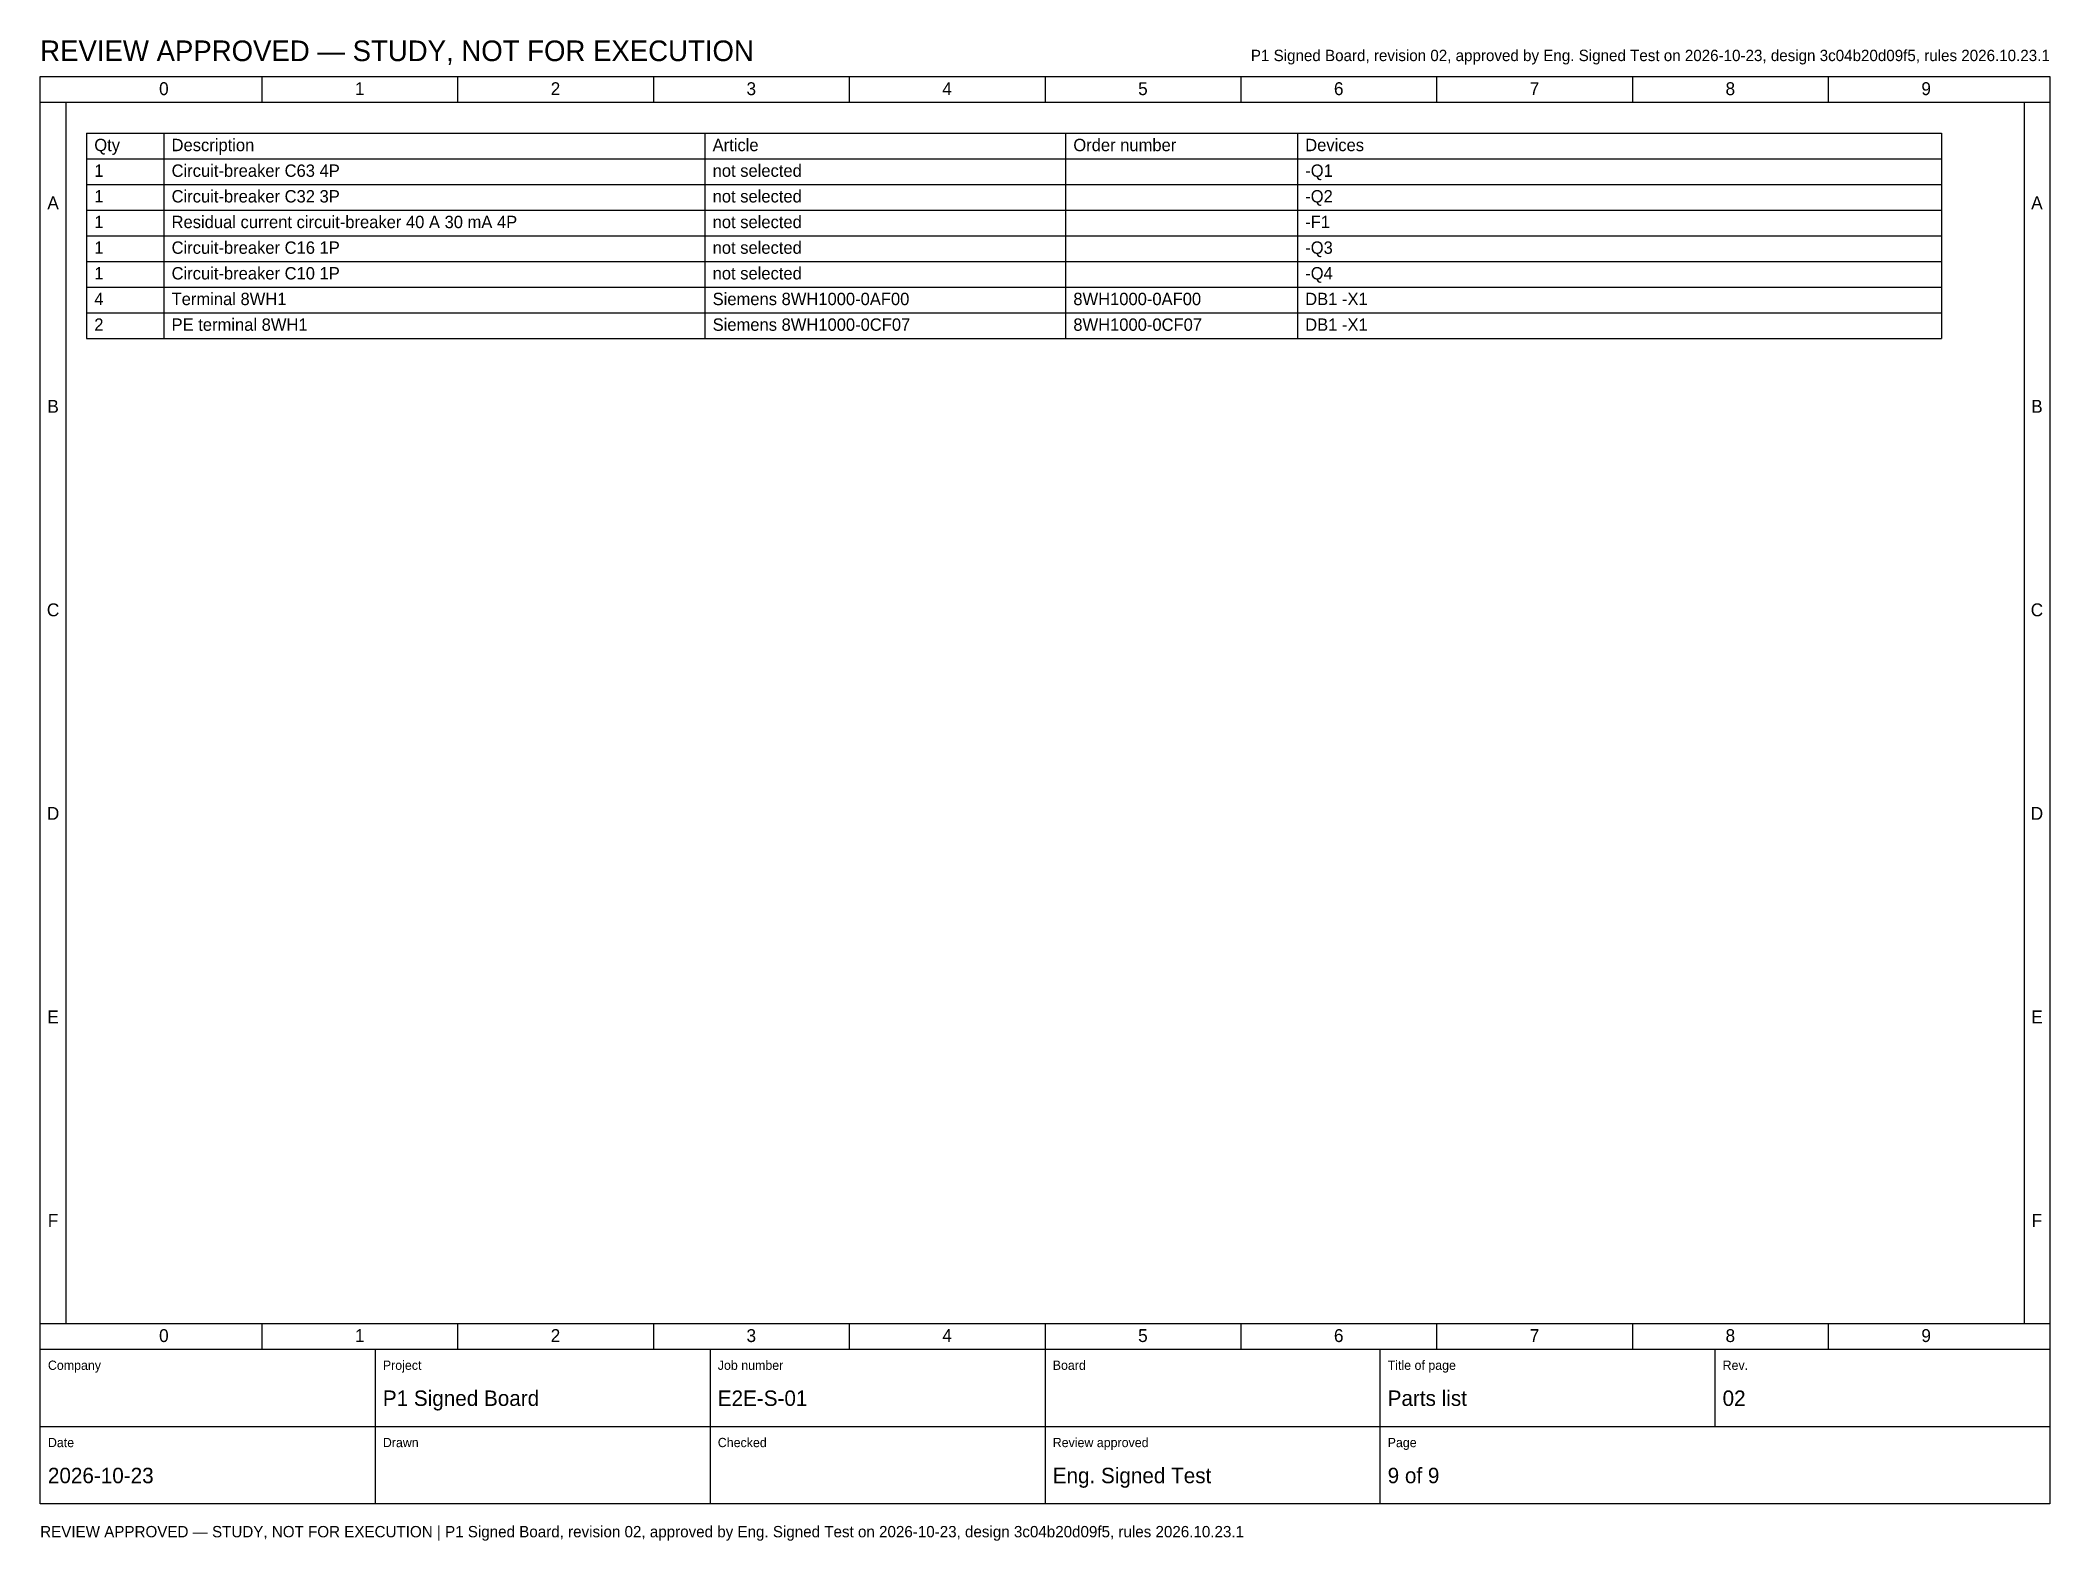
# Model space of a CAD drawing. Header units: millimetres. Extents: x 20 to 4370, y 3 to 294.
# Drawn here: x 3540 to 3930, y 2.8 to 294.1 of the extents above; entities that cross this region are included whole.
import ezdxf
from ezdxf.enums import TextEntityAlignment as Align

# ---------------------------------------------------------------- set-up
doc = ezdxf.new("R2010")
doc.units = ezdxf.units.MM
for name, color, linetype in [('FRAME', 7, 'CONTINUOUS'), ('SYMBOLS', 7, 'CONTINUOUS'), ('TEXT', 7, 'CONTINUOUS')]:
    doc.layers.add(name, color=color, linetype=linetype)

msp = doc.modelspace()

# ---------------------------------------------------------------- texts
at = {"layer": 'TEXT'}
for s, height, p in [('REVIEW APPROVED — STUDY, NOT FOR EXECUTION', 4, (3540, 290)), ('Qty', 2.4, (3550.5, 272.52)), ('Description', 2.4, (3565.5, 272.52)), ('Article', 2.4, (3670.5, 272.52)), ('Order number', 2.4, (3740.5, 272.52)), ('Devices', 2.4, (3785.5, 272.52)), ('1', 2.4, (3550.5, 267.54)), ('Circuit-breaker C63 4P', 2.4, (3565.5, 267.54)), ('not selected', 2.4, (3670.5, 267.54)), ('-Q1', 2.4, (3785.5, 267.54)), ('1', 2.4, (3550.5, 262.56)), ('Circuit-breaker C32 3P', 2.4, (3565.5, 262.56)), ('not selected', 2.4, (3670.5, 262.56)), ('-Q2', 2.4, (3785.5, 262.56)), ('1', 2.4, (3550.5, 257.58)), ('Residual current circuit-breaker 40 A 30 mA 4P', 2.4, (3565.5, 257.58)), ('not selected', 2.4, (3670.5, 257.58)), ('-F1', 2.4, (3785.5, 257.58)), ('1', 2.4, (3550.5, 252.6)), ('Circuit-breaker C16 1P', 2.4, (3565.5, 252.6)), ('not selected', 2.4, (3670.5, 252.6)), ('-Q3', 2.4, (3785.5, 252.6)), ('1', 2.4, (3550.5, 247.62)), ('Circuit-breaker C10 1P', 2.4, (3565.5, 247.62)), ('not selected', 2.4, (3670.5, 247.62)), ('-Q4', 2.4, (3785.5, 247.62)), ('4', 2.4, (3550.5, 242.64)), ('Terminal 8WH1', 2.4, (3565.5, 242.64)), ('Siemens 8WH1000-0AF00', 2.4, (3670.5, 242.64)), ('8WH1000-0AF00', 2.4, (3740.5, 242.64)), ('DB1 -X1', 2.4, (3785.5, 242.64)), ('2', 2.4, (3550.5, 237.66)), ('PE terminal 8WH1', 2.4, (3565.5, 237.66)), ('Siemens 8WH1000-0CF07', 2.4, (3670.5, 237.66)), ('8WH1000-0CF07', 2.4, (3740.5, 237.66)), ('DB1 -X1', 2.4, (3785.5, 237.66)), ('Company', 1.8, (3541.5, 36)), ('Project', 1.8, (3606.5, 36)), ('Job number', 1.8, (3671.5, 36)), ('Board', 1.8, (3736.5, 36)), ('Title of page', 1.8, (3801.5, 36)), ('Rev.', 1.8, (3866.5, 36)), ('P1 Signed Board', 3, (3606.5, 29)), ('E2E-S-01', 3, (3671.5, 29)), ('Parts list', 3, (3801.5, 29)), ('02', 3, (3866.5, 29)), ('Date', 1.8, (3541.5, 21)), ('Drawn', 1.8, (3606.5, 21)), ('Checked', 1.8, (3671.5, 21)), ('Review approved', 1.8, (3736.5, 21)), ('Page', 1.8, (3801.5, 21)), ('2026-10-23', 3, (3541.5, 14)), ('Eng. Signed Test', 3, (3736.5, 14)), ('9 of 9', 3, (3801.5, 14)), ('REVIEW APPROVED — STUDY, NOT FOR EXECUTION | P1 Signed Board, revision 02, approved by Eng. Signed Test on 2026-10-23, design 3c04b20d09f5, rules 2026.10.23.1', 2.2, (3540, 3.5))]:
    msp.add_text(s, height=height, dxfattribs=at).set_placement(p)
msp.add_text('P1 Signed Board, revision 02, approved by Eng. Signed Test on 2026-10-23, design 3c04b20d09f5, rules 2026.10.23.1', height=2.2, dxfattribs=at).set_placement((3930, 290), align=Align.RIGHT)
for s, p in [('0', (3564, 283.4)), ('1', (3602, 283.4)), ('2', (3640, 283.4)), ('3', (3678, 283.4)), ('4', (3716, 283.4)), ('5', (3754, 283.4)), ('6', (3792, 283.4)), ('7', (3830, 283.4)), ('8', (3868, 283.4)), ('9', (3906, 283.4)), ('A', (3542.5, 261.25)), ('A', (3927.5, 261.25)), ('B', (3542.5, 221.75)), ('B', (3927.5, 221.75)), ('C', (3542.5, 182.25)), ('C', (3927.5, 182.25)), ('D', (3542.5, 142.75)), ('D', (3927.5, 142.75)), ('E', (3542.5, 103.25)), ('E', (3927.5, 103.25)), ('F', (3542.5, 63.75)), ('F', (3927.5, 63.75)), ('0', (3564, 41.4)), ('1', (3602, 41.4)), ('2', (3640, 41.4)), ('3', (3678, 41.4)), ('4', (3716, 41.4)), ('5', (3754, 41.4)), ('6', (3792, 41.4)), ('7', (3830, 41.4)), ('8', (3868, 41.4)), ('9', (3906, 41.4))]:
    msp.add_text(s, height=2.5, dxfattribs=at).set_placement(p, align=Align.CENTER)

# ---------------------------------------------------------------- linework, layer by layer
at = {"layer": 'FRAME'}
msp.add_lwpolyline([(3540, 287), (3930, 287), (3930, 10), (3540, 10)], close=True, dxfattribs=at)
at = {"layer": 'SYMBOLS'}
for p, q in [((3583, 287), (3583, 282)), ((3621, 287), (3621, 282)), ((3659, 287), (3659, 282)), ((3697, 287), (3697, 282)), ((3735, 287), (3735, 282)), ((3773, 287), (3773, 282)), ((3811, 287), (3811, 282)), ((3849, 287), (3849, 282)), ((3887, 287), (3887, 282)), ((3540, 282), (3930, 282)), ((3545, 282), (3545, 45)), ((3925, 282), (3925, 45)), ((3549, 276), (3909, 276)), ((3549, 276), (3549, 236.16)), ((3564, 276), (3564, 236.16)), ((3669, 276), (3669, 236.16)), ((3739, 276), (3739, 236.16)), ((3784, 276), (3784, 236.16)), ((3909, 276), (3909, 236.16)), ((3549, 271.02), (3909, 271.02)), ((3549, 266.04), (3909, 266.04)), ((3549, 261.06), (3909, 261.06)), ((3549, 256.08), (3909, 256.08)), ((3549, 251.1), (3909, 251.1)), ((3549, 246.12), (3909, 246.12)), ((3549, 241.14), (3909, 241.14)), ((3549, 236.16), (3909, 236.16)), ((3540, 45), (3930, 45)), ((3583, 45), (3583, 40)), ((3621, 45), (3621, 40)), ((3659, 45), (3659, 40)), ((3697, 45), (3697, 40)), ((3735, 45), (3735, 40)), ((3773, 45), (3773, 40)), ((3811, 45), (3811, 40)), ((3849, 45), (3849, 40)), ((3887, 45), (3887, 40)), ((3540, 40), (3930, 40)), ((3605, 40), (3605, 25)), ((3670, 40), (3670, 25)), ((3735, 40), (3735, 25)), ((3800, 40), (3800, 25)), ((3865, 40), (3865, 25)), ((3540, 25), (3930, 25)), ((3605, 25), (3605, 10)), ((3670, 25), (3670, 10)), ((3735, 25), (3735, 10)), ((3800, 25), (3800, 10))]:
    msp.add_line(p, q, dxfattribs=at)

msp.set_redraw_order([(e.dxf.handle, doc.entitydb.next_handle()) for e in msp.query("TEXT MTEXT ATTDEF DIMENSION ARC_DIMENSION")])  # texts and dimensions are drawn at this point

doc.saveas('drawing.dxf')
